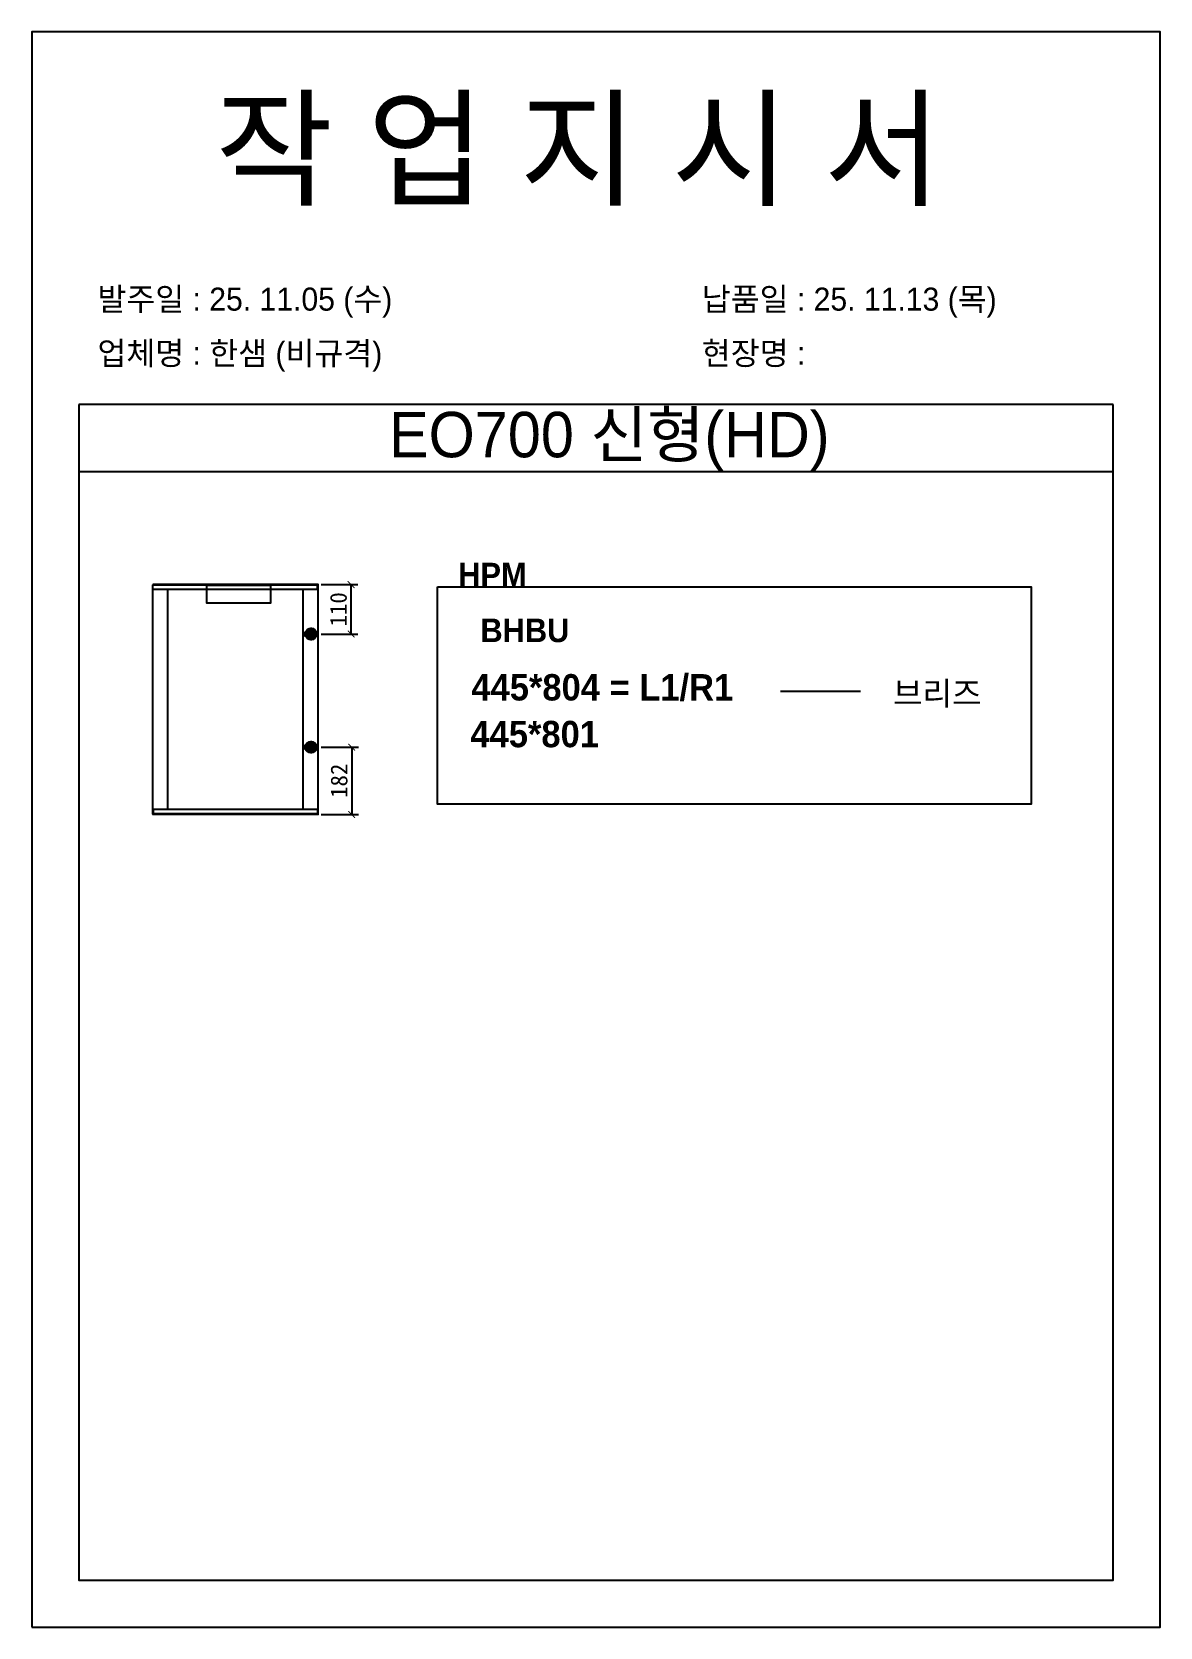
# Model space of a CAD drawing. Header units: millimetres. Extents: x -44117 to 256353, y -2095463 to 65325.
# Drawn here: x 117779 to 119459, y -442577 to -440201 of the extents above; entities that cross this region are included whole.
import ezdxf

# ---------------------------------------------------------------- set-up
doc = ezdxf.new("R2010")
doc.units = ezdxf.units.MM
doc.header["$LTSCALE"] = 10
doc.linetypes.add('HIDDEN', pattern=[9.525, 6.35, -3.175])
doc.layers.add('Layer1', color=7, linetype='Continuous', lineweight=70)
doc.layers.add('도면층1', color=7, linetype='HIDDEN')
doc.styles.add('MtX_Gulim', font='')
doc.styles.get('MtX_Gulim').set_extended_font_data('Gulim', bold=True)
doc.dimstyles.new('ISO-25', dxfattribs={"dimtxt": 2.5, "dimasz": 2.5, "dimexe": 1, "dimexo": 1, "dimtad": 1, "dimtxsty": 'Standard', "dimblk": 'ARCHTICK', "dimcen": 2.5, "dimadec": 0, "dimazin": 0, "dimtfac": 1, "dimtmove": 0, "dimatfit": 3, "dimfxl": 0, "dimarcsym": 0})

msp = doc.modelspace()

# ---------------------------------------------------------------- texts
at = {"linetype": 'Continuous', "style": 'MtX_Gulim'}
for s, height, p in [('BHBU', 35.049344, (118447.25512, -441110.12078)), ('445*804 = L1/R1', 39.2712622, (118433.81591, -441197.09344)), ('브리즈', 35.049344, (119061.5619, -441203.96087))]:
    msp.add_text(s, height=height, dxfattribs=at).set_placement(p)
at = {"color": 242, "linetype": 'Continuous', "true_color": 0xcd2027, "style": 'MtX_Gulim'}
msp.add_text('445*801', height=39.271262, dxfattribs=at).set_placement((118432.35399, -441266.69321))
at = {"attachment_point": 1}
for s, width, gutter_width, heights, insert, char_height in [('{\\fGulim|b0|i0|c129|p50;작 업 지 시 서}', 3307.3198183, 12.5, [-155.84554], (118052.18016, -440305.39339), 140), ('\\pt11;{\\fGulim|b0|i0|c129|p50;발주일 : 25. 11.05 (수)}', 3307.3198183, 12.5, [34.50412], (117876.9708, -440582.11381), 34.3), ('{\\fGulim|b0|i0|c129|p50;납품일 : 25. 11.13 (목)}', 3307.3198183, 12.5, [35.09023], (118776.94878, -440582.11381), 34.3), ('{\\fGulim|b0|i0|c129|p50;업체명 : 한샘 (비규격)}', 3307.3198183, 12.5, [36.11279], (117876.9708, -440662.76999), 34.3), ('{\\fGulim|b0|i0|c129|p50;현장명 : }', 3307.3198183, 12.5, [-38.2735], (118776.94878, -440662.76999), 34.3), ('{\\fGulim|b0|i0|c129|p50;EO700 신형(HD)}', 1597.0710432, 6.03612, [-85.06834], (118311.08447, -440767.1905), 67.6045736)]:
    msp.add_mtext_dynamic_manual_height_columns(s, width=width, gutter_width=gutter_width, heights=heights, dxfattribs=dict(at, insert=insert, char_height=char_height))
at = {"layer": '도면층1', "linetype": 'Continuous', "style": 'MtX_Gulim'}
msp.add_text('HPM', height=35.049344, dxfattribs=at).set_placement((118414.17679, -441027.01192))

# ---------------------------------------------------------------- blocks, each defined once
blk = doc.blocks.new('_ArchTick')
at = {"color": 0, "linetype": 'ByBlock', "const_width": 0.15}
blk.add_lwpolyline([(-0.5, -0.5), (0.5, 0.5)], dxfattribs=at)
blk = doc.blocks.new('*D3753')
at = {"color": 0, "lineweight": -2}
for p, q in [((118210, -441024.4), (118264.7, -441024.4)), ((118254.7, -441098.1), (118254.7, -441024.4)), ((118210, -441098.1), (118264.7, -441098.1))]:
    blk.add_line(p, q, dxfattribs=at)
at = {"layer": 'Defpoints', "color": 0}
for p in [(118195, -441024.4), (118254.7, -441024.4), (118195, -441098.1)]:
    blk.add_point(p, dxfattribs=at)
at = {"color": 0, "lineweight": -2, "xscale": 10, "yscale": 10, "zscale": 10}
for p, rotation in [((118254.7, -441024.4), 90), ((118254.7, -441098.1), 270)]:
    blk.add_blockref('_ArchTick', p, dxfattribs=dict(at, rotation=rotation))
at = {"color": 0, "insert": (118235.9, -441061.3), "char_height": 25, "attachment_point": 5, "rotation": 90}
blk.add_mtext('110', dxfattribs=at)
blk = doc.blocks.new('*D3754')
at = {"color": 0, "lineweight": -2}
for p, q in [((118210, -441266.5), (118265.6, -441266.5)), ((118255.6, -441266.5), (118255.6, -441366.8)), ((118210, -441366.8), (118265.6, -441366.8))]:
    blk.add_line(p, q, dxfattribs=at)
at = {"layer": 'Defpoints', "color": 0}
for p in [(118195, -441266.5), (118195, -441366.8), (118255.6, -441366.8)]:
    blk.add_point(p, dxfattribs=at)
at = {"color": 0, "lineweight": -2, "xscale": 10, "yscale": 10, "zscale": 10}
for p, rotation in [((118255.6, -441266.5), 90), ((118255.6, -441366.8), 270)]:
    blk.add_blockref('_ArchTick', p, dxfattribs=dict(at, rotation=rotation))
at = {"color": 0, "insert": (118236.9, -441316.7), "char_height": 25, "attachment_point": 5, "rotation": 90}
blk.add_mtext('182', dxfattribs=at)

# ---------------------------------------------------------------- dimensions: what is measured, and where the dimension line sits
for base, p1, p2, text, picture, middle in [((118254.66002, -441024.44183), (118195.04624, -441098.05831), (118195.04624, -441024.44183), '110', '*D3753', (118235.91002, -441061.25007)), ((118255.61349, -441366.82065), (118195.04624, -441266.54386), (118195.04624, -441366.82065), '182', '*D3754', (118236.86349, -441316.68225))]:
    dim = msp.add_linear_dim(base=base, p1=p1, p2=p2, angle=90, text=text, dimstyle='ISO-25', override={"dimscale": 10, "dimasz": 1, "dimexo": 1.5, "dimtxsty": 'Standard'})
    dim.commit()
    dim.dimension.update_dxf_attribs({"geometry": picture, "text_midpoint": middle})

# ---------------------------------------------------------------- linework, layer by layer
for p, q in [((119389.37355, -440756.4006), (117849.37355, -440756.4006)), ((119389.37355, -440856.4006), (117849.37355, -440856.4006)), ((117959.18358, -441024.68779), (117959.18358, -441366.57468)), ((118205.68423, -441025.13052), (117959.18358, -441025.13052)), ((118205.68423, -441031.82068), (117959.18358, -441031.82068)), ((118205.43826, -441024.44183), (117959.42955, -441024.44183)), ((117981.07418, -441031.32876), (117981.07418, -441359.44179)), ((118183.54767, -441359.44179), (118183.54767, -441031.82068)), ((118204.45442, -441031.82068), (118204.45442, -441024.44183)), ((118205.68423, -441366.57468), (118205.68423, -441024.68779)), ((118205.68423, -441359.44179), (117959.18358, -441359.44179)), ((117960.41339, -441366.82065), (117960.41339, -441359.44179)), ((118204.45442, -441359.44179), (118204.45442, -441366.82065)), ((118205.68423, -441366.13195), (117959.18358, -441366.13195)), ((118205.43826, -441366.82065), (117959.42955, -441366.82065))]:
    msp.add_line(p, q)
for points in [[(117779.37355, -442577.23088), (119459.37355, -442577.23088), (119459.37355, -440201.23088), (117779.37355, -440201.23088)], [(118039.98418, -441025.32434), (118134.80156, -441025.32434), (118134.80156, -441051.93582), (118039.98418, -441051.93582)], [(118383.1954, -441027.84643), (119267.57342, -441027.84643), (119267.57342, -441351.74284), (118383.1954, -441351.74284)]]:
    msp.add_lwpolyline(points, close=True)
for points in [[(117849.37355, -440756.4006), (117849.37355, -442507.23088), (119389.37355, -442507.23088), (119389.37355, -440756.4006)], [(118894.03999, -441183.1994), (119013.36488, -441183.1994)]]:
    msp.add_lwpolyline(points)
for centre, start, end in [((118205.43826, -441024.68779), 0, 90), ((117959.42955, -441366.57469), 180, 270), ((118205.43826, -441366.57469), 270, 0)]:
    msp.add_arc(centre, 0.24596, start, end)
at = {"layer": 'Layer1'}
for p, q in [((118195.04624, -441088.99311), (118195.04624, -441107.12351)), ((118195.04624, -441275.60906), (118195.04624, -441257.47866))]:
    msp.add_line(p, q, dxfattribs=at)
for points in [[(118204.11144, -441098.05831), (118185.98104, -441098.05831)], [(118204.11144, -441266.54386), (118185.98104, -441266.54386)]]:
    msp.add_lwpolyline(points, close=True, dxfattribs=at)
for centre in [(118195.04624, -441098.05831), (118195.04624, -441266.54386)]:
    msp.add_circle(centre, 6.04347, dxfattribs=at)

msp.set_redraw_order([(e.dxf.handle, doc.entitydb.next_handle()) for e in msp.query("TEXT MTEXT ATTDEF DIMENSION ARC_DIMENSION")])  # texts and dimensions are drawn at this point

doc.saveas('drawing.dxf')
